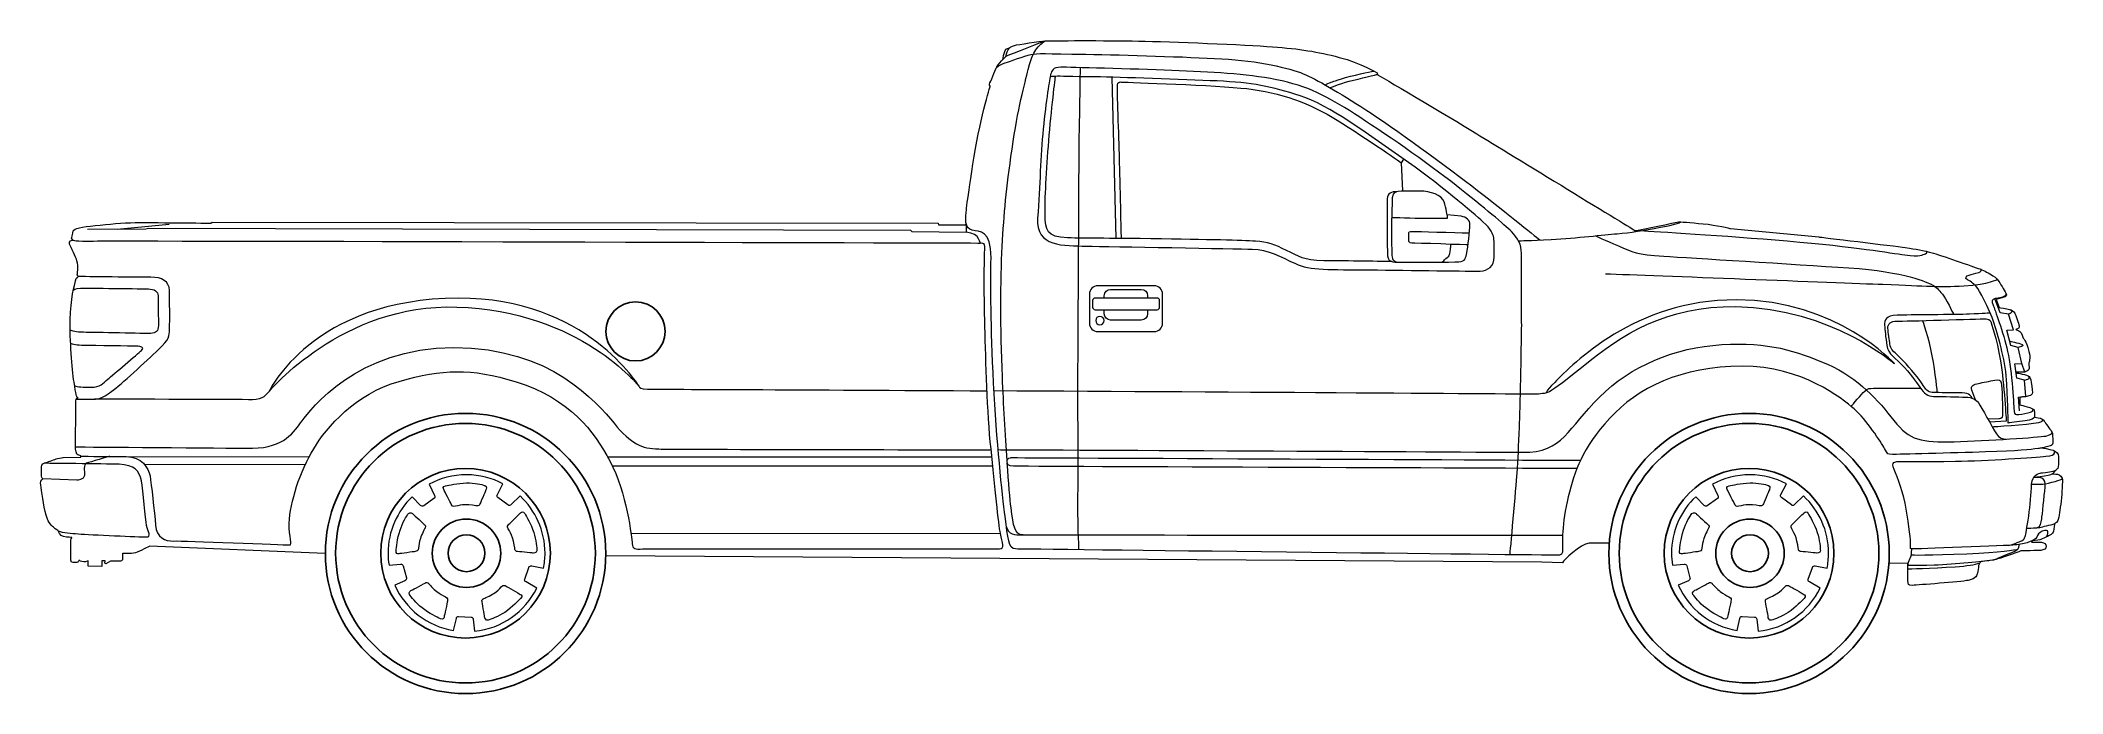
# Model space of a CAD drawing. Header units: metres. Extents: x -4984 to 914, y 0 to 1906.
import ezdxf

# ---------------------------------------------------------------- set-up
doc = ezdxf.new("R2010")
doc.units = ezdxf.units.M
doc.layers.add('ceco.net 241', color=7, linetype='Continuous')

msp = doc.modelspace()

# ---------------------------------------------------------------- linework, layer by layer
at = {"layer": 'ceco.net 241', "lineweight": 18}
for points in [[(-1845.7, 1328.5), (-1857.2, 1798.9)], [(-1009.8, 1467), (-1013.9, 1549.4), (-1007, 1560.1)], [(-4845.9, 1355), (-4676.2, 1356.2), (-4668.9, 1358.6), (-2445.8, 1352.5), (-2442.1, 1348.8), (-2282.4, 1346.2)], [(-4760, 1355.6), (-4608, 1370.3)], [(788.6, 825.4), (785.8, 865.5), (807.4, 867.2), (803.2, 914.7), (780.8, 920.5), (775.1, 962.2), (795.5, 963.5), (784.5, 1010.1), (764, 1015.9), (751.7, 1061), (771.4, 1061.4), (756.9, 1106.9), (732.8, 1111), (717, 1152.6)], [(804.3, 938.4), (795.5, 963.5)], [(-4736.3, 691.8), (-4199.5, 691.2)], [(-4680.1, 668.5), (-4210.5, 669.1)], [(-3329.3, 690.6), (-2208.5, 690.6)], [(-3315.6, 664.7), (-2205.8, 664.7)], [(-3261, 466.9), (-2183.6, 468)]]:
    msp.add_lwpolyline(points, dxfattribs=at)
at = {"layer": 'ceco.net 241'}
for centre, radius in [((-3247.9, 1056.9), 86.1), ((-3743.7, 408.9), 408.9), ((-3743.8, 409.6), 378.7), ((0, 408.9), 408.9), ((-0.1, 409.6), 378.7), ((-3743.7, 409.5), 247.4), ((0, 409.5), 247.4), ((-3740.9, 409.5), 99.9), ((2.8, 409.5), 99.9), ((-3740.9, 409.5), 53.7), ((2.8, 409.5), 53.7)]:
    msp.add_circle(centre, radius, dxfattribs=at)
at = {"layer": 'ceco.net 241', "lineweight": 18}
for points, knots in [([(855.2, 717), (851.3, 716.4), (847.2, 715.8), (843.2, 715.2), (820.5, 711.5), (785.4, 708.6), (689.8, 705.3), (594.4, 702.1), (433.1, 698), (418.4, 698), (403.6, 698), (404.2, 698), (395, 715.2), (385.8, 732.4), (341.5, 800.6), (306.5, 830.7), (271.5, 860.9), (155.9, 955.5), (-20.5, 955.5), (-196.9, 955.5), (-326.6, 891.6), (-406.5, 803.6), (-486.3, 715.8), (-508.5, 650), (-527.5, 573.8), (-546.5, 497.5), (-544.7, 433.1), (-544.1, 420.8), (-543.5, 408.5), (-546, 402.9), (-562.6, 403.5), (-579.2, 404.2), (-2117.6, 421.3), (-2139.1, 422), (-2160.5, 422.6), (-2161.8, 453.3), (-2169.8, 516.7), (-2177.8, 579.9), (-2195.6, 737.9), (-2203.6, 906.3), (-2211.6, 1074.7), (-2212.2, 1190.3), (-2211, 1272), (-2209.7, 1353.7), (-2245.4, 1347.6), (-2265.7, 1352.5), (-2286, 1357.5), (-2285.1, 1379.2), (-2284.7, 1389.4), (-2284.3, 1399.6), (-2282.9, 1421.6), (-2264, 1545.3), (-2245.2, 1669), (-2213.2, 1773.2), (-2213.2, 1773.2), (-2213.2, 1773.2), (-2216.1, 1777.2), (-2216.1, 1777.2), (-2216.1, 1777.2), (-2203.8, 1808.3), (-2196.8, 1823.1), (-2189.9, 1837.8), (-2171, 1858.4), (-2163.2, 1862), (-2155.5, 1865.8), (-2053.2, 1905), (-2053.2, 1905)], [0.818392, 0.818392, 0.818392, 0.818392, 1, 1, 1, 2, 2, 2, 3, 3, 3, 4, 4, 4, 5, 5, 5, 6, 6, 6, 7, 7, 7, 8, 8, 8, 9, 9, 9, 10, 10, 10, 11, 11, 11, 12, 12, 12, 13, 13, 13, 14, 14, 14, 15, 15, 15, 16, 16, 16, 17, 17, 17, 18, 18, 18, 19, 19, 19, 20, 20, 20, 21, 21, 21, 22, 22, 22, 22]), ([(-2164.1, 680.7), (-2169.3, 755.1), (-2174.4, 845), (-2177.8, 924.2), (-2183.9, 1069.2), (-2183.7, 1205.2), (-2178.4, 1304.8), (-2173.1, 1404.4), (-2166.6, 1469.9), (-2149.7, 1589.2), (-2133, 1708.4), (-2112.5, 1779.3), (-2102.2, 1821.9), (-2091.9, 1864.5), (-2086.2, 1870.2), (-2077.2, 1883), (-2068.2, 1895.6), (-2053.2, 1905), (-2053.2, 1905)], [1.454512, 1.454512, 1.454512, 1.454512, 2, 2, 2, 3, 3, 3, 4, 4, 4, 5, 5, 5, 6, 6, 6, 7, 7, 7, 7]), ([(-2176.9, 1850.5), (-2176.5, 1852.4), (-2172.5, 1871.5), (-2169.9, 1877), (-2167.1, 1882.9), (-2157.3, 1884.4), (-2157.3, 1884.4), (-2157.3, 1884.4), (-2151.1, 1889.7), (-2142.5, 1891.8), (-2133.9, 1894), (-2067.2, 1904.5), (-2053.1, 1905), (-2038.9, 1905.6), (-1876.1, 1906.3), (-1780.8, 1904.5), (-1685.6, 1902.6), (-1469.2, 1894), (-1389.9, 1887.8), (-1310.6, 1881.7), (-1258.4, 1873.7), (-1195.3, 1856.9), (-1132.2, 1840.1), (-1084.6, 1811.8), (-1084.6, 1811.8), (-1084.6, 1811.8), (-1083.8, 1806.5), (-1083.8, 1806.5), (-1083.8, 1806.5), (-879, 1686.5), (-794.1, 1634), (-702.8, 1577.4), (-331.6, 1351.2), (-331.6, 1351.2), (-331.6, 1351.2), (-250.4, 1367.2), (-209.6, 1376.3), (-201.5, 1378.1), (-171.9, 1374.4), (-133.4, 1371.1), (-94.9, 1367.8), (-54.5, 1357.4), (-54.5, 1357.4), (-54.5, 1357.4), (203.3, 1332.8), (203.3, 1332.8), (203.3, 1332.8), (422.2, 1306.6), (455.8, 1301.7), (489.4, 1296.8), (505, 1294.9), (537.6, 1285.3), (570.1, 1275.6), (667.1, 1241.2), (675.8, 1238.3), (684.7, 1235.5), (701.1, 1226.1), (711.3, 1219.7), (721.6, 1213.4), (722.3, 1210.9), (726.4, 1205.4), (730.6, 1199.8), (745.2, 1176.7), (749.2, 1168.7), (753.3, 1160.7), (747.8, 1158.5), (743.5, 1156.8), (739.2, 1155.2), (720.7, 1150), (720.7, 1150), (720.7, 1150), (729.1, 1126.9), (729.1, 1126.9), (729.1, 1126.9), (753.3, 1123), (759.9, 1121.4), (766.4, 1119.8), (772.2, 1115.7), (774.8, 1110.5), (777.5, 1105.4), (786.5, 1078.6), (787.9, 1073.3), (789.4, 1067.9), (785.3, 1065.2), (785.3, 1065.2), (785.3, 1065.2), (778.1, 1062.2), (778.1, 1062.2), (778.1, 1062.2), (786.1, 1058.9), (790.2, 1056.4), (794.3, 1054), (799.6, 1037.6), (799.6, 1037.6), (799.6, 1037.6), (807.4, 1032), (816.4, 998.3), (821.7, 978.6), (816.2, 965.1), (816.2, 965.1), (816.2, 965.1), (816.8, 951.4), (816.7, 948.3), (816.4, 944.1), (810.9, 941.1), (807.1, 939.9), (803.5, 938.7), (805.2, 937.8), (800.9, 937.8), (796.5, 937.8), (780, 938.1), (780, 938.1), (780, 938.1), (780.1, 935.6), (780.1, 935.6), (780.1, 935.6), (784.3, 935.2), (791.2, 933.9), (798.1, 932.7), (808.7, 929.4), (813.8, 927.4), (818.8, 925.3), (820.5, 920.2), (822, 915.3), (823.4, 910.3), (826.3, 884.1), (826.4, 878.8), (826.6, 873.5), (822.7, 870.5), (816, 868.6), (809.3, 866.8), (796.8, 865.5), (792.9, 865.3), (789, 865.1), (789.7, 861.6), (789.7, 861.6), (789.7, 861.6), (790, 842.6), (790, 842.6), (790, 842.6), (795.5, 841.3), (804.3, 839.1), (813.1, 836.8), (825.6, 831.9), (828.4, 830.5), (831.4, 829.1), (832.3, 827.2), (832.2, 822.5), (832.1, 818), (832.6, 806.7), (832.6, 806.7), (832.6, 806.7), (842.3, 805.5), (848.8, 803.7), (855.3, 802), (857.9, 799.8), (860.9, 795.4), (863.8, 791), (878.8, 770.1), (881.5, 766.4), (884.3, 762.7), (885, 761), (885.2, 756.6), (885.5, 752.1), (886, 735), (886, 731), (886, 727), (883.8, 724.4), (877.9, 722.6), (871.9, 720.9), (855, 717), (855, 717), (855, 717), (876.5, 713.6), (887.2, 710.1), (897.7, 706.6), (902.4, 699.7), (902.6, 691.6), (902.9, 683.5), (902.4, 668.8), (901.8, 663.1), (901.6, 657.4), (899, 655.5), (899, 655.5), (899, 655.5), (885.2, 641.7), (885.2, 641.7), (885.2, 641.7), (892.8, 641), (899.7, 640.3), (906.6, 639.5), (914.5, 630.2), (914.2, 624), (914, 617.9), (914, 610.8), (912, 582), (910, 553.3), (905.8, 530.8), (903.6, 514.9), (901.6, 498.9), (891.7, 496.5), (891.7, 496.5), (891.7, 496.5), (888.3, 479.4), (887.7, 474.3), (887, 469.2), (884.4, 467.6), (881, 464.5), (877.5, 461.3), (853.9, 450.7), (848.1, 448.8), (842.2, 446.9), (825.4, 445.8), (825.4, 445.8), (825.4, 445.8), (824, 441.9), (824, 441.9), (824, 441.9), (844.4, 442.4), (853.1, 441.6), (861.6, 440.9), (866.6, 435.7), (867, 429.6), (867.5, 423.4), (859.2, 418.5), (851.5, 417.8), (843.8, 417), (794.9, 417), (794.9, 417), (794.9, 417), (744.5, 398.2), (725.7, 392.9), (706.8, 387.5), (677.3, 385.5), (677.3, 385.5), (677.3, 385.5), (669.9, 379.8), (669.6, 373.6), (669.1, 367.4), (667.5, 357.6), (666.2, 351.5), (665, 345.3), (663, 335.5), (639.6, 330.5), (616.3, 325.7), (492.5, 317.1), (477.7, 315.8), (463, 314.6), (463.9, 319), (463.4, 329.7), (463, 340.5), (463.5, 379.5), (463.5, 379.5), (463.5, 379.5), (408, 380.8), (408, 380.8)], [66.050824, 66.050824, 66.050824, 66.050824, 67, 67, 67, 68, 68, 68, 69, 69, 69, 70, 70, 70, 71, 71, 71, 72, 72, 72, 73, 73, 73, 74, 74, 74, 75, 75, 75, 76, 76, 76, 77, 77, 77, 78, 78, 78, 79, 79, 79, 80, 80, 80, 81, 81, 81, 82, 82, 82, 83, 83, 83, 84, 84, 84, 85, 85, 85, 86, 86, 86, 87, 87, 87, 88, 88, 88, 89, 89, 89, 90, 90, 90, 91, 91, 91, 92, 92, 92, 93, 93, 93, 94, 94, 94, 95, 95, 95, 96, 96, 96, 97, 97, 97, 98, 98, 98, 99, 99, 99, 100, 100, 100, 101, 101, 101, 102, 102, 102, 103, 103, 103, 104, 104, 104, 105, 105, 105, 106, 106, 106, 107, 107, 107, 108, 108, 108, 109, 109, 109, 110, 110, 110, 111, 111, 111, 112, 112, 112, 113, 113, 113, 114, 114, 114, 115, 115, 115, 116, 116, 116, 117, 117, 117, 118, 118, 118, 119, 119, 119, 120, 120, 120, 121, 121, 121, 122, 122, 122, 123, 123, 123, 124, 124, 124, 125, 125, 125, 126, 126, 126, 127, 127, 127, 128, 128, 128, 129, 129, 129, 130, 130, 130, 131, 131, 131, 132, 132, 132, 133, 133, 133, 134, 134, 134, 135, 135, 135, 136, 136, 136, 137, 137, 137, 138, 138, 138, 139, 139, 139, 140, 140, 140, 141, 141, 141, 142, 142, 142, 143, 143, 143, 144, 144, 144, 145, 145, 145, 146, 146, 146, 147, 147, 147, 148, 148, 148, 149, 149, 149, 150, 150, 150, 151, 151, 151, 151]), ([(-2194.6, 1827.4), (-2187.3, 1834.1), (-2180.2, 1837), (-2169.8, 1840.6), (-2153.8, 1846), (-2114.5, 1860.8), (-2094.8, 1865.1), (-2075.1, 1869.4), (-2054.3, 1867.6), (-1934.4, 1865.8), (-1814.5, 1863.9), (-1644.3, 1858.4), (-1538, 1852.8), (-1431.7, 1847.3), (-1340.1, 1825.2), (-1300.7, 1809.2), (-1261.4, 1793.2), (-1196.3, 1753.9), (-1118.2, 1704.1), (-1040.1, 1654.3), (-875.4, 1533.8), (-791.8, 1468.7), (-708.3, 1403.5), (-610, 1323.9), (-610, 1323.9)], [0.347766, 0.347766, 0.347766, 0.347766, 1, 1, 1, 2, 2, 2, 3, 3, 3, 4, 4, 4, 5, 5, 5, 6, 6, 6, 7, 7, 7, 8, 8, 8, 8]), ([(-2168, 1858.9), (-2167.4, 1861.2), (-2164.5, 1871.6), (-2161.2, 1878.8), (-2160.1, 1881.3), (-2158.7, 1883.1), (-2157.3, 1884.4)], [0.117575, 0.117575, 0.117575, 0.117575, 1, 1, 1, 1.301898, 1.301898, 1.301898, 1.301898]), ([(-697.1, 405.8), (-697.1, 405.8), (-679.2, 604.5), (-676.2, 643.4), (-673.4, 682.3), (-672.1, 724.2), (-669.7, 777.9), (-667.3, 831.5), (-664.3, 997), (-663.2, 1077.8), (-663.2, 1077.8), (-664, 1258.1), (-664, 1284.7), (-664, 1311.3), (-673.4, 1328.1), (-693.1, 1348.2), (-712.7, 1368.3), (-771.3, 1417.1), (-854.1, 1482.6), (-936.8, 1548.2), (-1070.9, 1641.2), (-1150.7, 1692), (-1230.6, 1742.8), (-1286.8, 1773.5), (-1378.6, 1791.5), (-1470.3, 1809.6), (-1567, 1814.1), (-1683.4, 1818.6), (-1799.8, 1823.1), (-1983, 1828), (-2007.1, 1828), (-2031.3, 1828), (-2034.2, 1817), (-2037.1, 1806.7), (-2039.9, 1796.5), (-2050.6, 1728.9), (-2058.8, 1648.2), (-2066.9, 1567.4), (-2067.6, 1485.6), (-2075.1, 1387.9), (-2081.7, 1302.7), (-1998.5, 1307.3), (-1932.2, 1306), (-1865.8, 1304.8), (-1495.4, 1298.3), (-1449.1, 1297), (-1402.7, 1295.8), (-1365.9, 1275.3), (-1323.3, 1254.8), (-1280.6, 1234.3), (-1221.3, 1238), (-1106.1, 1236.7), (-990.9, 1235.5), (-806.2, 1232.6), (-784.1, 1233), (-761.9, 1233.5), (-743.5, 1247.8), (-743.5, 1274.1), (-743.5, 1300.3), (-742.3, 1318.7), (-744.7, 1330.2), (-747.1, 1341.7), (-750.5, 1354.3), (-776.2, 1377.3), (-802.1, 1400.3), (-908.6, 1491.6), (-1012.3, 1563.7), (-1115.9, 1635.9), (-1223.7, 1717), (-1308.9, 1744.5), (-1394.2, 1771.9), (-1448.6, 1783.3), (-1551.5, 1787.9), (-1654.4, 1792.4), (-1833.4, 1798.9), (-1906.3, 1799.8), (-1979.3, 1800.6), (-2010.4, 1802.2), (-2022.3, 1801.4), (-2031.3, 1800.8), (-2036.5, 1800.2), (-2038.6, 1799.9)], [0, 0, 0, 0, 1, 1, 1, 2, 2, 2, 3, 3, 3, 4, 4, 4, 5, 5, 5, 6, 6, 6, 7, 7, 7, 8, 8, 8, 9, 9, 9, 10, 10, 10, 11, 11, 11, 12, 12, 12, 13, 13, 13, 14, 14, 14, 15, 15, 15, 16, 16, 16, 17, 17, 17, 18, 18, 18, 19, 19, 19, 20, 20, 20, 21, 21, 21, 22, 22, 22, 23, 23, 23, 24, 24, 24, 25, 25, 25, 26, 26, 26, 26.758323, 26.758323, 26.758323, 26.758323]), ([(-1041.8, 1260.9), (-1085.1, 1261.5), (-1193, 1263.1), (-1240.5, 1263.4), (-1300.7, 1263.8), (-1312.6, 1275.7), (-1348.7, 1293.4), (-1384.7, 1310.9), (-1402.4, 1317.9), (-1440, 1320.4), (-1477.7, 1322.8), (-1572.8, 1324.9), (-1745.3, 1327.3), (-1917.8, 1329.7), (-1926, 1328.1), (-1987.9, 1330.2), (-2049.8, 1332.3), (-2052.6, 1353.6), (-2053.4, 1396.6), (-2054.3, 1439.6), (-2049.3, 1528.1), (-2042.4, 1613.7), (-2035.4, 1699.4), (-2023.1, 1801.4), (-2023.1, 1801.4)], [0.210467, 0.210467, 0.210467, 0.210467, 1, 1, 1, 2, 2, 2, 3, 3, 3, 4, 4, 4, 5, 5, 5, 6, 6, 6, 7, 7, 7, 8, 8, 8, 8]), ([(-1951, 1826.8), (-1951, 1826.8), (-1952.3, 1749.8), (-1953.9, 1662.9), (-1955.5, 1576), (-1955.9, 1374.9), (-1956.3, 1315.8), (-1956.7, 1256.8), (-1958, 1020), (-1958.4, 938.1), (-1958.8, 856.1), (-1957.2, 651.2), (-1958.4, 580.4), (-1959.6, 512.3), (-1955.8, 426.4), (-1955.5, 419.7)], [0, 0, 0, 0, 1, 1, 1, 2, 2, 2, 3, 3, 3, 4, 4, 4, 4.960467, 4.960467, 4.960467, 4.960467]), ([(-1830.5, 1328.5), (-1830.5, 1328.5), (-1834.6, 1497), (-1836.3, 1561.3), (-1837.9, 1625.6), (-1843.3, 1768.2), (-1842.4, 1776.4), (-1841.6, 1784.6), (-1834.2, 1785), (-1834.2, 1785), (-1834.2, 1785), (-1594.6, 1777.2), (-1482.2, 1767.4), (-1387.4, 1759.1), (-1293.3, 1728.9), (-1216.3, 1682.6), (-1139.3, 1636.3), (-1013.9, 1549.4), (-1013.9, 1549.4)], [0, 0, 0, 0, 1, 1, 1, 2, 2, 2, 3, 3, 3, 4, 4, 4, 5, 5, 5, 6, 6, 6, 6]), ([(-1232.2, 1774.1), (-1237.2, 1777.2), (-1231.1, 1780.1), (-1223.7, 1782.6), (-1216.3, 1785), (-1213.8, 1786.7), (-1176.6, 1797.7), (-1139.3, 1808.8), (-1093, 1816.5), (-1093, 1816.5)], [0, 0, 0, 0, 1, 1, 1, 2, 2, 2, 3, 3, 3, 3]), ([(-1222.2, 1768.3), (-1222.2, 1768.3), (-1196.6, 1779.3), (-1165.9, 1787.1), (-1135.2, 1794.9), (-1083.9, 1807), (-1083.9, 1807)], [0, 0, 0, 0, 1, 1, 1, 2, 2, 2, 2]), ([(-1040.5, 1389.7), (-1040.5, 1389.7), (-976.2, 1387.5), (-947, 1387.5), (-947, 1387.5), (-879.4, 1387.5), (-879.4, 1387.5), (-879.4, 1387.5), (-879.7, 1393.1), (-879.7, 1393.1), (-879.7, 1393.1), (-883.4, 1416.5), (-889.5, 1435.5), (-895.7, 1454.5), (-928.9, 1466.8), (-961.1, 1466.8), (-991.6, 1466.8), (-1022.9, 1466.2), (-1038, 1464.1), (-1053, 1461.9), (-1056.7, 1450), (-1055.8, 1433.7), (-1054.8, 1417.4), (-1056.1, 1300), (-1054.3, 1277.5), (-1052.4, 1255.1), (-1031.2, 1260), (-1009.1, 1259.1), (-987, 1258.1), (-865.8, 1259.4), (-846.2, 1260), (-826.6, 1260.7), (-826.2, 1272.9), (-823.1, 1286.5), (-820, 1300), (-814.2, 1353.5), (-814, 1367.9), (-813.7, 1382.4), (-825, 1390.6), (-839.4, 1393.1), (-839.4, 1393.1), (-880.7, 1397.4), (-880.7, 1397.4)], [0, 0, 0, 0, 1, 1, 1, 2, 2, 2, 3, 3, 3, 4, 4, 4, 5, 5, 5, 6, 6, 6, 7, 7, 7, 8, 8, 8, 9, 9, 9, 10, 10, 10, 11, 11, 11, 12, 12, 12, 13, 13, 13, 14, 14, 14, 14]), ([(-1028.5, 1259.2), (-1036.6, 1260.2), (-1039.3, 1265.3), (-1040.1, 1274.8), (-1041.1, 1285.5), (-1041.3, 1294.1), (-1042, 1331), (-1042.6, 1367.9), (-1040.5, 1430.3), (-1039.5, 1447.4), (-1038.5, 1464.7), (-1027.1, 1465.2), (-1027.1, 1465.2)], [0.124187, 0.124187, 0.124187, 0.124187, 1, 1, 1, 2, 2, 2, 3, 3, 3, 4, 4, 4, 4]), ([(-4153.2, 408.5), (-4153.2, 408.5), (-4665.2, 429.9), (-4665.2, 429.9), (-4665.2, 429.9), (-4694.1, 415.5), (-4706.7, 410.8), (-4719.3, 406.3), (-4744.2, 409.4), (-4744.2, 409.4), (-4744.2, 409.4), (-4744.8, 393.1), (-4744.5, 390.3), (-4744.2, 387.5), (-4749.7, 386.6), (-4749.7, 386.6), (-4749.7, 386.6), (-4779.2, 386.3), (-4779.2, 386.3), (-4779.2, 386.3), (-4793.1, 378.6), (-4793.1, 378.6), (-4793.1, 378.6), (-4795.9, 380.4), (-4795.9, 380.4), (-4795.9, 380.4), (-4794.9, 387.5), (-4794.9, 387.5), (-4794.9, 387.5), (-4804.1, 387.3), (-4804.1, 387.3), (-4804.1, 387.3), (-4804.8, 370.9), (-4804.8, 370.9), (-4804.8, 370.9), (-4844.4, 371.6), (-4844.4, 371.6), (-4844.4, 371.6), (-4844.4, 387.3), (-4844.4, 387.3), (-4844.4, 387.3), (-4849.3, 384.7), (-4852.4, 384.7), (-4855.5, 384.7), (-4857.9, 384.7), (-4862.5, 385.1), (-4867.1, 385.4), (-4869, 388.1), (-4869, 388.1), (-4869, 388.1), (-4871.7, 388.5), (-4871.7, 388.5), (-4871.7, 388.5), (-4873.9, 382.9), (-4877.3, 382.7), (-4880.6, 382.3), (-4883.7, 382.3), (-4889.6, 382.7), (-4895.4, 382.9), (-4894.5, 388.1), (-4894.5, 393.7), (-4894.5, 399.2), (-4895.1, 438.6), (-4895.1, 443.8), (-4895.1, 449), (-4892, 455.2), (-4892, 455.2), (-4892, 455.2), (-4904.6, 456.4), (-4916, 458.2), (-4927.4, 460), (-4932.3, 475.4), (-4932.3, 475.4), (-4932.3, 475.4), (-4938.1, 478.2), (-4945.5, 485.3), (-4952.8, 492.3), (-4962.7, 499.4), (-4969.8, 531.6), (-4976.8, 563.9), (-4982.4, 604.5), (-4983, 614.4), (-4983.6, 624.1), (-4976.2, 626.7), (-4976.2, 626.7), (-4976.2, 626.7), (-4980.2, 629.1), (-4980.2, 634.3), (-4980.2, 639.5), (-4980.2, 654.8), (-4980.5, 662.2), (-4980.9, 669.6), (-4974.7, 672.1), (-4966.7, 674.6), (-4958.7, 677.1), (-4942.1, 683.8), (-4933.8, 685.9), (-4925.5, 688.1), (-4916.9, 689), (-4916.9, 689), (-4916.9, 689), (-4865.9, 690.2), (-4865.9, 690.2), (-4865.9, 690.2), (-4865.6, 693.6), (-4865.6, 693.6), (-4865.6, 693.6), (-4871.1, 695.5), (-4874.8, 696.4), (-4878.5, 697.3), (-4881.9, 710.5), (-4881.6, 721.6), (-4881.3, 732.6), (-4880.3, 848.8), (-4880.3, 854.3), (-4880.3, 859.9), (-4873.9, 863.6), (-4873.9, 863.6), (-4873.9, 863.6), (-4877.5, 865.4), (-4877.5, 865.4), (-4877.5, 865.4), (-4879.7, 870.9), (-4885.6, 909.3), (-4891.4, 947.8), (-4898.1, 1032.6), (-4896.9, 1091.6), (-4895.7, 1150.6), (-4884, 1194.2), (-4881.3, 1205), (-4878.5, 1215.7), (-4874.2, 1214.8), (-4874.2, 1214.8), (-4874.2, 1214.8), (-4873.9, 1217.9), (-4873.9, 1217.9), (-4873.9, 1217.9), (-4876.3, 1221), (-4876.3, 1221), (-4876.3, 1221), (-4875.1, 1227.4), (-4874.5, 1236.9), (-4873.9, 1246.5), (-4874.5, 1254.2), (-4877.3, 1263.1), (-4880.1, 1272), (-4894.5, 1303.7), (-4899, 1311.9), (-4903.5, 1320.1), (-4888.7, 1323.8), (-4888.7, 1323.8), (-4888.7, 1323.8), (-4891.2, 1325.8), (-4891.2, 1325.8), (-4891.2, 1325.8), (-4892.8, 1327.5), (-4892.8, 1327.5), (-4892.8, 1327.5), (-4890, 1343.5), (-4887.9, 1350.4), (-4885.9, 1357.4), (-4863.3, 1362.3), (-4824, 1366), (-4784.7, 1369.7), (-4743.7, 1374.2), (-4707.2, 1374.6), (-4670.8, 1375), (-4486.3, 1373), (-4486.3, 1373), (-4486.3, 1373), (-4483.1, 1376.3), (-4483.1, 1376.3), (-4483.1, 1376.3), (-2364.7, 1372.6), (-2364.7, 1372.6), (-2364.7, 1372.6), (-2364.3, 1368.4), (-2364.3, 1368.4), (-2364.3, 1368.4), (-2284.3, 1368.2), (-2284.3, 1368.2), (-2284.3, 1368.2), (-2284.1, 1369.7), (-2283.8, 1372.3)], [0, 0, 0, 0, 1, 1, 1, 2, 2, 2, 3, 3, 3, 4, 4, 4, 5, 5, 5, 6, 6, 6, 7, 7, 7, 8, 8, 8, 9, 9, 9, 10, 10, 10, 11, 11, 11, 12, 12, 12, 13, 13, 13, 14, 14, 14, 15, 15, 15, 16, 16, 16, 17, 17, 17, 18, 18, 18, 19, 19, 19, 20, 20, 20, 21, 21, 21, 22, 22, 22, 23, 23, 23, 24, 24, 24, 25, 25, 25, 26, 26, 26, 27, 27, 27, 28, 28, 28, 29, 29, 29, 30, 30, 30, 31, 31, 31, 32, 32, 32, 33, 33, 33, 34, 34, 34, 35, 35, 35, 36, 36, 36, 37, 37, 37, 38, 38, 38, 39, 39, 39, 40, 40, 40, 41, 41, 41, 42, 42, 42, 43, 43, 43, 44, 44, 44, 45, 45, 45, 46, 46, 46, 47, 47, 47, 48, 48, 48, 49, 49, 49, 50, 50, 50, 51, 51, 51, 52, 52, 52, 53, 53, 53, 54, 54, 54, 55, 55, 55, 56, 56, 56, 57, 57, 57, 58, 58, 58, 59, 59, 59, 60, 60, 60, 60.232473, 60.232473, 60.232473, 60.232473]), ([(-4889, 1323.7), (-4889, 1323.7), (-4883.2, 1319.1), (-4829.1, 1320.8), (-4775, 1322.4), (-2242.3, 1315), (-2242.3, 1315), (-2242.3, 1315), (-2244.7, 1324.5), (-2251.8, 1334.3), (-2258.7, 1344.1), (-2282.5, 1346.2), (-2282.5, 1346.2), (-2282.5, 1346.2), (-2282.9, 1368.7), (-2282.9, 1368.7)], [0, 0, 0, 0, 1, 1, 1, 2, 2, 2, 3, 3, 3, 4, 4, 4, 5, 5, 5, 5]), ([(-672.5, 1321.6), (-666.9, 1321.6), (-641.5, 1322.1), (-576.8, 1325.7), (-501.7, 1329.7), (-424.3, 1338.8), (-384.5, 1342.1), (-344.8, 1345.3), (-309.5, 1351.9), (-258.3, 1360.9), (-207.1, 1369.9), (-199, 1376.7), (-199, 1376.7)], [0.135416, 0.135416, 0.135416, 0.135416, 1, 1, 1, 2, 2, 2, 3, 3, 3, 4, 4, 4, 4]), ([(-4865.7, 692.5), (-4851.3, 692.4), (-4773.5, 692.4), (-4733.4, 691.8), (-4689.1, 691.2), (-4667.6, 658.6), (-4663.9, 635.2), (-4660.2, 611.9), (-4651.1, 529.5), (-4648, 492), (-4644.9, 454.6), (-4620.9, 444.1), (-4594.5, 445.3), (-4568.1, 446.5), (-4271.8, 434.3), (-4258.3, 433.7), (-4244.8, 433.1), (-4259.9, 457), (-4258.3, 497), (-4255.8, 559.1), (-4226.3, 648.2), (-4186.4, 714.5), (-4148.8, 776.9), (-4065.3, 875.5), (-3937.5, 911.2), (-3809.6, 946.8), (-3730.6, 951.5), (-3595.7, 909.4), (-3438.4, 860.2), (-3370.2, 766.8), (-3322.2, 677.7), (-3274.3, 588.6), (-3258.3, 453.3), (-3257.7, 437.3), (-3257.1, 421.3), (-3247.8, 421.3), (-3227.6, 422), (-3207.3, 422.6), (-2202.4, 423.1), (-2186.4, 422.6), (-2170.4, 422), (-2177.2, 439.8), (-2183.3, 466.9), (-2189.4, 493.9), (-2199.3, 605.2), (-2211, 713.9), (-2222.7, 822.7), (-2225.7, 969), (-2228.8, 1071), (-2231.9, 1173), (-2230.7, 1292.3), (-2228.8, 1304), (-2227, 1315.6), (-2242.3, 1315), (-2242.3, 1315)], [0.09472, 0.09472, 0.09472, 0.09472, 1, 1, 1, 2, 2, 2, 3, 3, 3, 4, 4, 4, 5, 5, 5, 6, 6, 6, 7, 7, 7, 8, 8, 8, 9, 9, 9, 10, 10, 10, 11, 11, 11, 12, 12, 12, 13, 13, 13, 14, 14, 14, 15, 15, 15, 16, 16, 16, 17, 17, 17, 18, 18, 18, 18]), ([(-819.5, 1309.5), (-819.5, 1309.5), (-976.2, 1314.7), (-983.9, 1315), (-991.6, 1315.3), (-991.9, 1319), (-992.2, 1322.4), (-992.5, 1325.8), (-992.5, 1342.1), (-992.2, 1345.4), (-991.9, 1348.8), (-987.9, 1348.8), (-967.7, 1348.5), (-947.3, 1348.2), (-815.7, 1344.5), (-815.7, 1344.5)], [0, 0, 0, 0, 1, 1, 1, 2, 2, 2, 3, 3, 3, 4, 4, 4, 5, 5, 5, 5]), ([(-900.1, 1259.2), (-891.3, 1259.1), (-887.7, 1267.1), (-887.7, 1267.1), (-887.7, 1267.1), (-882.5, 1271.4), (-876, 1276.6), (-869.6, 1281.9), (-870.1, 1311.7), (-870.1, 1311.7)], [0, 0, 0, 0, 1, 1, 1, 2, 2, 2, 3, 3, 3, 3]), ([(-447.2, 1336.1), (-447.2, 1336.1), (-421.8, 1323.6), (-380.6, 1306.4), (-339.4, 1289.2), (-329.6, 1281.2), (-248.5, 1276.4), (-167.3, 1271.4), (126.5, 1253.6), (291.1, 1242.5), (455.9, 1231.5), (521.6, 1199.5), (533.9, 1193.3), (546.2, 1187.2), (552.4, 1179.2), (564, 1165.6), (574.8, 1153.2), (593.9, 1112.6), (596.8, 1106.3)], [0, 0, 0, 0, 1, 1, 1, 2, 2, 2, 3, 3, 3, 4, 4, 4, 5, 5, 5, 5.921313, 5.921313, 5.921313, 5.921313]), ([(-314.1, 1351.2), (-277.8, 1349.1), (-73.1, 1336.8), (111.2, 1321.2), (314.5, 1304), (410.8, 1286.3), (454.6, 1280.2), (498.5, 1274.1), (507.5, 1281.4), (514.5, 1283.9), (523, 1286.9), (516.5, 1291.2), (516.5, 1291.2)], [0.092593, 0.092593, 0.092593, 0.092593, 1, 1, 1, 2, 2, 2, 3, 3, 3, 4, 4, 4, 4]), ([(-4887.7, 1177.3), (-4887.7, 1177.3), (-4882, 1183.5), (-4866.7, 1183.5), (-4851.6, 1183.5), (-4682.8, 1181.9), (-4663.5, 1180.6), (-4644.3, 1179.4), (-4640.2, 1169.6), (-4640.6, 1156.5), (-4641, 1143.3), (-4639.4, 1090.9), (-4639.4, 1074.5), (-4639.4, 1058.1), (-4646.8, 1051.5), (-4661.5, 1051.1), (-4676.2, 1050.7), (-4825, 1054), (-4857.8, 1054.4), (-4879.2, 1054.7), (-4891.2, 1057.9), (-4896.9, 1060.2)], [0, 0, 0, 0, 1, 1, 1, 2, 2, 2, 3, 3, 3, 4, 4, 4, 5, 5, 5, 6, 6, 6, 6.654435, 6.654435, 6.654435, 6.654435]), ([(-4878.3, 859.6), (-4863.3, 859.7), (-4841.7, 859.7), (-4829.9, 859.4), (-4810.6, 859), (-4798.8, 863.9), (-4763.5, 891.8), (-4728.3, 919.6), (-4651.7, 991.7), (-4628.3, 1015.1), (-4604.9, 1038.5), (-4607.8, 1051.5), (-4607, 1068), (-4606.2, 1084.3), (-4606.6, 1149.5), (-4607.4, 1176.6), (-4608.2, 1203.6), (-4629.1, 1215.4), (-4661.9, 1215.1), (-4693.2, 1214.6), (-4859.6, 1216.9), (-4874, 1217.1)], [0.389529, 0.389529, 0.389529, 0.389529, 1, 1, 1, 2, 2, 2, 3, 3, 3, 4, 4, 4, 5, 5, 5, 6, 6, 6, 6.956605, 6.956605, 6.956605, 6.956605]), ([(-1710.7, 1165.6), (-1710.7, 1165.6), (-1710.7, 1080.9), (-1710.7, 1080.9), (-1710.7, 1067.3), (-1721.7, 1056.3), (-1735.3, 1056.3), (-1735.3, 1056.3), (-1899.4, 1056.3), (-1899.4, 1056.3), (-1912.9, 1056.3), (-1924, 1067.3), (-1924, 1080.9), (-1924, 1080.9), (-1924, 1165.6), (-1924, 1165.6), (-1924, 1179.3), (-1912.9, 1190.3), (-1899.4, 1190.3), (-1899.4, 1190.3), (-1735.3, 1190.3), (-1735.3, 1190.3), (-1721.7, 1190.3), (-1710.7, 1179.3), (-1710.7, 1165.6)], [0, 0, 0, 0, 1, 1, 1, 2, 2, 2, 3, 3, 3, 4, 4, 4, 5, 5, 5, 6, 6, 6, 7, 7, 7, 8, 8, 8, 8]), ([(-1880.5, 1154.4), (-1880.5, 1154.4), (-1880.5, 1161.3), (-1880.5, 1161.3), (-1880.5, 1171.6), (-1872.3, 1179.8), (-1862, 1179.8), (-1862, 1179.8), (-1772.8, 1179.8), (-1772.8, 1179.8), (-1762.6, 1179.8), (-1754.3, 1171.6), (-1754.3, 1161.3), (-1754.3, 1161.3), (-1754.3, 1156.3), (-1754.3, 1154.4)], [0, 0, 0, 0, 1, 1, 1, 2, 2, 2, 3, 3, 3, 4, 4, 4, 4.814523, 4.814523, 4.814523, 4.814523]), ([(-418.2, 1225.3), (-276.7, 1220.4), (255.5, 1199.5), (390.7, 1194.5), (525.9, 1189.6), (549.3, 1185.6), (626.3, 1190), (703.4, 1194.5), (723.8, 1209.1), (723.8, 1209.1)], [0, 0, 0, 0, 1, 1, 1, 2, 2, 2, 3, 3, 3, 3]), ([(832.6, 806.7), (830, 802.8), (825, 798.3), (805.3, 795.9), (785.8, 793.4), (755.8, 789.7), (755.8, 789.7), (755.8, 789.7), (754.9, 838.5), (752.1, 903.3), (749.2, 968), (729.2, 1032.7), (714.8, 1079.8), (700.5, 1126.9), (669.4, 1179.4), (663.6, 1186.8), (657.9, 1194.1), (647.3, 1202.8), (637.3, 1207.7), (627.5, 1212.6), (633.7, 1219.1), (642.3, 1221.2), (650.8, 1223.2), (656.6, 1225.7), (669.8, 1229), (677.8, 1231), (677.5, 1235.3), (676.1, 1238.2)], [0, 0, 0, 0, 1, 1, 1, 2, 2, 2, 3, 3, 3, 4, 4, 4, 5, 5, 5, 6, 6, 6, 7, 7, 7, 8, 8, 8, 8.614124, 8.614124, 8.614124, 8.614124]), ([(-3769.1, 1128.2), (-4102.3, 1139.5), (-4317.3, 881.1), (-4317.3, 881.1), (-4317.3, 881.1), (-4190.7, 1152.6), (-3764.1, 1154), (-3391.5, 1155.2), (-3236.8, 895.8), (-3236.8, 895.8), (-3236.8, 895.8), (-3407.7, 1115.9), (-3769.1, 1128.2)], [0, 0, 0, 0, 1, 1, 1, 2, 2, 2, 3, 3, 3, 4, 4, 4, 4]), ([(-1719.1, 1147), (-1719.1, 1147), (-1719.1, 1127.8), (-1719.1, 1127.8), (-1719.1, 1123.7), (-1722.4, 1120.4), (-1726.5, 1120.4), (-1726.5, 1120.4), (-1907.2, 1120.4), (-1907.2, 1120.4), (-1911.2, 1120.4), (-1914.5, 1123.7), (-1914.5, 1127.8), (-1914.5, 1127.8), (-1914.5, 1147), (-1914.5, 1147), (-1914.5, 1151.1), (-1911.2, 1154.4), (-1907.2, 1154.4), (-1907.2, 1154.4), (-1726.5, 1154.4), (-1726.5, 1154.4), (-1722.4, 1154.4), (-1719.1, 1151.1), (-1719.1, 1147)], [0, 0, 0, 0, 1, 1, 1, 2, 2, 2, 3, 3, 3, 4, 4, 4, 5, 5, 5, 6, 6, 6, 7, 7, 7, 8, 8, 8, 8]), ([(-38.3, 1129.4), (-243.5, 1133.1), (-373.9, 1044.6), (-479, 959.8), (-584.1, 874.9), (-619.8, 854.7), (-566.9, 908.1), (-514, 961.6), (-333.3, 1149.7), (-37.7, 1149.1), (258, 1148.5), (423.9, 962.9), (423.9, 962.9), (423.9, 962.9), (242, 1124.5), (-38.3, 1129.4)], [0, 0, 0, 0, 1, 1, 1, 2, 2, 2, 3, 3, 3, 4, 4, 4, 5, 5, 5, 5]), ([(750.4, 1165.6), (746.2, 1156.4), (728.2, 1154.6), (718.1, 1152.8), (706.6, 1150.7), (707.4, 1145.8), (712, 1133.9), (716.4, 1122.1), (741.1, 1055.2), (754.2, 998.3), (767.3, 941.3), (772.2, 831.9), (773.4, 823.3), (774.6, 814.7), (776.2, 813.5), (786.9, 814.7), (797.5, 816), (810.8, 818.4), (821.4, 821.3), (832.1, 824.2), (827.5, 829.9), (827.5, 829.9)], [0.119964, 0.119964, 0.119964, 0.119964, 1, 1, 1, 2, 2, 2, 3, 3, 3, 4, 4, 4, 5, 5, 5, 6, 6, 6, 7, 7, 7, 7]), ([(-1880.9, 1088.5), (-1880.9, 1081.6), (-1886.5, 1076.2), (-1893.2, 1076.2), (-1900, 1076.2), (-1905.5, 1081.6), (-1905.5, 1088.5), (-1905.5, 1095.2), (-1900, 1100.8), (-1893.2, 1100.8), (-1886.5, 1100.8), (-1880.9, 1095.2), (-1880.9, 1088.5)], [0, 0, 0, 0, 1, 1, 1, 2, 2, 2, 3, 3, 3, 4, 4, 4, 4]), ([(-1754.3, 1120.4), (-1754.3, 1118.5), (-1754.3, 1108.5), (-1754.3, 1108.5), (-1754.3, 1098.3), (-1762.6, 1090.1), (-1772.8, 1090.1), (-1772.8, 1090.1), (-1862, 1090.1), (-1862, 1090.1), (-1872.3, 1090.1), (-1880.5, 1098.3), (-1880.5, 1108.5), (-1880.5, 1108.5), (-1880.5, 1118.5), (-1880.5, 1120.4)], [0.095857, 0.095857, 0.095857, 0.095857, 1, 1, 1, 2, 2, 2, 3, 3, 3, 4, 4, 4, 4.904143, 4.904143, 4.904143, 4.904143]), ([(703.7, 1110.5), (703.7, 1110.5), (682.9, 1108.9), (642.8, 1107.3), (602.5, 1105.7), (464.9, 1105.2), (431.7, 1104.4), (398.5, 1103.6), (394.3, 1089.2), (395.2, 1075.3), (396.1, 1061.4), (398.5, 1040.9), (401.8, 1015.9), (405.1, 990.9), (427.6, 979.4), (453, 952), (478.5, 924.5), (490.7, 904), (503, 887.7), (515.3, 871.3), (525.9, 867.2), (544.8, 867.2), (563.7, 867.2), (611.2, 865.5), (631.3, 865.1), (651.3, 864.7), (661.1, 859.4), (669.4, 848.3), (677.6, 837.2), (709.5, 777), (721.8, 757.7), (729.3, 745.9), (740.9, 742.9), (748.7, 742.4)], [0, 0, 0, 0, 1, 1, 1, 2, 2, 2, 3, 3, 3, 4, 4, 4, 5, 5, 5, 6, 6, 6, 7, 7, 7, 8, 8, 8, 9, 9, 9, 10, 10, 10, 10.616717, 10.616717, 10.616717, 10.616717]), ([(650.6, 862.3), (649.4, 865.1), (642.6, 877.8), (621.8, 877.8), (603.8, 877.8), (564, 878.3), (546.1, 878.3), (528, 878.3), (520.2, 881.5), (513.6, 891.4), (507.1, 901.2), (498.5, 914.3), (475.2, 942.5), (451.7, 970.9), (430.9, 989.3), (421.9, 997.9), (412.9, 1006.5), (411.7, 1013.1), (410.8, 1021.2), (410, 1029.4), (405.9, 1053.6), (405.1, 1066.3), (404.2, 1079), (413.3, 1088), (432.1, 1087.2), (451, 1086.4), (668.9, 1093.7), (691.4, 1093.7), (704.2, 1093.7), (705.8, 1083.9), (705.8, 1083.9), (705.8, 1083.9), (722.1, 1037.6), (733.3, 971.3), (744.3, 904.9), (750.1, 794.7), (750.1, 794.7), (750.1, 794.7), (702.1, 791.8), (702.1, 791.8)], [0.109903, 0.109903, 0.109903, 0.109903, 1, 1, 1, 2, 2, 2, 3, 3, 3, 4, 4, 4, 5, 5, 5, 6, 6, 6, 7, 7, 7, 8, 8, 8, 9, 9, 9, 10, 10, 10, 11, 11, 11, 12, 12, 12, 13, 13, 13, 13]), ([(549.3, 878.3), (549.3, 878.3), (543.8, 935.8), (534.6, 986.2), (525.3, 1036.6), (506.3, 1088.8), (506.3, 1088.8)], [0, 0, 0, 0, 1, 1, 1, 2, 2, 2, 2]), ([(-4883.9, 898.7), (-4876.9, 894.1), (-4858.7, 894.5), (-4836.4, 894.2), (-4809, 893.8), (-4801.6, 906.1), (-4786.9, 917.9), (-4772.1, 929.9), (-4699.6, 992.6), (-4689.3, 1001.1), (-4679.1, 1009.8), (-4689.8, 1013.9), (-4703.7, 1013.9), (-4717.6, 1013.9), (-4826.6, 1015.9), (-4856.5, 1015.9), (-4877.5, 1015.9), (-4890, 1019.5), (-4895.6, 1021.7)], [0.188318, 0.188318, 0.188318, 0.188318, 1, 1, 1, 2, 2, 2, 3, 3, 3, 4, 4, 4, 5, 5, 5, 5.700284, 5.700284, 5.700284, 5.700284]), ([(-4881.6, 720.1), (-4847.5, 719.8), (-4454.6, 716.4), (-4365.2, 716.4), (-4271.8, 716.4), (-4243.5, 765.6), (-4220.2, 796.3), (-4196.8, 827), (-4061.6, 1010.1), (-3777.6, 1010.1), (-3493.7, 1010.1), (-3362.2, 850.4), (-3310.6, 788.9), (-3258.9, 727.5), (-3230.6, 715.2), (-3180.2, 713.9), (-3131.1, 712.7), (-2253.3, 711.5), (-2210.7, 711.5)], [0.043623, 0.043623, 0.043623, 0.043623, 1, 1, 1, 2, 2, 2, 3, 3, 3, 4, 4, 4, 5, 5, 5, 5.975729, 5.975729, 5.975729, 5.975729]), ([(-2190.3, 711.9), (-2152.4, 711.7), (-777.1, 705.3), (-660.3, 704.1), (-541.9, 702.9), (-528.4, 774.6), (-436.6, 865.5), (-344.8, 956.5), (-216.9, 1010.1), (-79.6, 1018.4), (57.6, 1026.6), (137.1, 1000.7), (228.9, 961), (320.7, 921.2), (376.8, 854.9), (422.7, 796.7), (468.6, 738.5), (501.7, 732.8), (598.5, 735.2), (695.2, 737.7), (845.6, 748.4), (865.2, 751.6), (884.9, 754.9), (883.7, 762.7), (883.7, 762.7)], [0.013797, 0.013797, 0.013797, 0.013797, 1, 1, 1, 2, 2, 2, 3, 3, 3, 4, 4, 4, 5, 5, 5, 6, 6, 6, 7, 7, 7, 8, 8, 8, 8]), ([(760.6, 1028.4), (760.6, 1028.4), (786, 1023.3), (796.8, 1019.2), (807.4, 1015.1), (784.9, 1009.8), (784.9, 1009.8)], [0, 0, 0, 0, 1, 1, 1, 2, 2, 2, 2]), ([(-3236.8, 895.8), (-3236.8, 895.8), (-3234.1, 887.3), (-3212.9, 888.2), (-3202, 888.8), (-2747.9, 886.4), (-2223.2, 883.6)], [0, 0, 0, 0, 1, 1, 1, 2, 2, 2, 2]), ([(297.8, 838.1), (301.7, 842.8), (328.2, 875), (337.3, 882.9), (347.1, 891.6), (350.1, 890.9), (363.1, 890.9), (374.8, 890.9), (480.6, 891.5), (500.1, 891.6)], [0.074295, 0.074295, 0.074295, 0.074295, 1, 1, 1, 2, 2, 2, 2.907093, 2.907093, 2.907093, 2.907093]), ([(660.9, 857.1), (659.1, 862), (653.6, 876.3), (649.6, 886), (644.8, 897.9), (655.8, 902.8), (669, 905.3), (682, 907.8), (702.6, 912.2), (716.9, 914.7), (731.3, 917.2), (731.9, 915.9), (735.4, 907.3), (738.6, 898.7), (739, 824.2), (739.4, 812.3), (739.8, 800.4), (728.8, 802), (728.8, 802), (728.8, 802), (696.8, 801.2), (696.8, 801.2)], [0.184539, 0.184539, 0.184539, 0.184539, 1, 1, 1, 2, 2, 2, 3, 3, 3, 4, 4, 4, 5, 5, 5, 6, 6, 6, 7, 7, 7, 7]), ([(803.3, 914.6), (805.1, 915.2), (808.2, 916.1), (812.8, 917.2), (821.4, 919.2), (815.7, 926.4), (815.7, 926.4)], [0.46769, 0.46769, 0.46769, 0.46769, 1, 1, 1, 2, 2, 2, 2]), ([(-4317.3, 881.1), (-4326.3, 873.8), (-4332.2, 856.8), (-4365.5, 857.5), (-4400.4, 858.3), (-4826, 859.4), (-4826, 859.4)], [0, 0, 0, 0, 1, 1, 1, 2, 2, 2, 2]), ([(-2203.8, 884.4), (-1485.1, 880.5), (-627.4, 874.7), (-627.4, 874.7), (-610, 873.8), (-589.7, 878.6), (-589.7, 878.6)], [0, 0, 0, 0, 1, 1, 1, 2, 2, 2, 2]), ([(709.3, 779), (709.3, 779), (811, 784.4), (845.2, 791.4), (866.4, 795.7), (850.3, 803.3), (850.3, 803.3)], [0, 0, 0, 0, 1, 1, 1, 2, 2, 2, 2]), ([(867.5, 457.2), (871.3, 460.4), (871.3, 466.1), (871.8, 471.9), (872.2, 477.6), (866.1, 477.1), (855.4, 473.8), (844.7, 470.5), (842.3, 461.9), (839.8, 456.3), (837.3, 450.5), (825.8, 446.4), (815.2, 441.9), (804.6, 437.3), (791.1, 436.1), (775.1, 433.7), (759, 431.3), (480, 421.8), (474.3, 422.2), (468.6, 422.6), (471, 428.8), (471, 441.9), (471, 455), (463.2, 510.7), (455.1, 555.7), (446.9, 600.8), (426, 645.1), (420.2, 661.9), (414.5, 678.7), (434.6, 677.1), (434.6, 677.1), (434.6, 677.1), (509.2, 676.2), (601.8, 677.9), (694.3, 679.5), (833.7, 689.7), (866.1, 692.6), (900.2, 694.8), (889.9, 709.1), (889.9, 709.1)], [0, 0, 0, 0, 1, 1, 1, 2, 2, 2, 3, 3, 3, 4, 4, 4, 5, 5, 5, 6, 6, 6, 7, 7, 7, 8, 8, 8, 9, 9, 9, 10, 10, 10, 11, 11, 11, 12, 12, 12, 13, 13, 13, 13]), ([(-4781.6, 692.2), (-4781.6, 692.2), (-4839.7, 675.8), (-4849.5, 672.1), (-4859.4, 668.4), (-4854.5, 650.6), (-4855.1, 636.5), (-4855.7, 622.3), (-4877.2, 622.9), (-4877.2, 622.9), (-4877.2, 622.9), (-4976.2, 626.7), (-4976.2, 626.7)], [0, 0, 0, 0, 1, 1, 1, 2, 2, 2, 3, 3, 3, 4, 4, 4, 4]), ([(-4932.3, 475.4), (-4917.9, 469), (-4893.8, 467.7), (-4872.9, 466.2), (-4837.9, 463.8), (-4692.2, 457), (-4675.7, 457), (-4659, 457), (-4669.5, 472.4), (-4673.8, 490.8), (-4678.1, 509.2), (-4684.2, 592.2), (-4689.1, 621.2), (-4694.1, 650), (-4710.1, 667.8), (-4754.3, 669.1), (-4798.5, 670.3), (-4973.1, 672.1), (-4973.1, 672.1)], [0.404507, 0.404507, 0.404507, 0.404507, 1, 1, 1, 2, 2, 2, 3, 3, 3, 4, 4, 4, 5, 5, 5, 6, 6, 6, 6]), ([(-502, 656.8), (-524.3, 656.8), (-2130, 662.9), (-2145.8, 663.6), (-2161.8, 664.1), (-2163.1, 668.4), (-2164.3, 677.7), (-2165.5, 686.9), (-2152, 688.7), (-2152, 688.7), (-2152, 688.7), (-535, 681), (-491.6, 680.8)], [0.006938, 0.006938, 0.006938, 0.006938, 1, 1, 1, 2, 2, 2, 3, 3, 3, 3.986568, 3.986568, 3.986568, 3.986568]), ([(-2117.2, 463.2), (-2142.8, 463.8), (-2145.8, 487.2), (-2152.6, 542.5), (-2155.6, 566.7), (-2159.6, 614.9), (-2163.7, 673.7)], [0, 0, 0, 0, 1, 1, 1, 1.437169, 1.437169, 1.437169, 1.437169]), ([(756.2, 432.4), (764.8, 432.9), (788.6, 443.1), (795.5, 445.9), (802.5, 448.8), (803, 453.3), (805.1, 458.3), (807, 463.2), (810.8, 484.4), (815.7, 517.7), (820.5, 550.8), (821.8, 582.5), (824.3, 611.1), (826.7, 639.7), (844.3, 641.8), (852.5, 643.9), (852.5, 643.9), (873.4, 646.3), (887.4, 649.1), (891.2, 649.9), (894.1, 651.3), (896.5, 653)], [0, 0, 0, 0, 1, 1, 1, 2, 2, 2, 3, 3, 3, 4, 4, 4, 5, 5, 5, 6, 6, 6, 6.269963, 6.269963, 6.269963, 6.269963]), ([(-3920.6, 329.5), (-3917.1, 330.5), (-3915.1, 334.3), (-3916.1, 337.7), (-3916.1, 337.7), (-3925.3, 372.9), (-3925.3, 372.9), (-3926.3, 376.3), (-3929.9, 378.3), (-3933.4, 377.3), (-3933.4, 377.3), (-3966.9, 374.6), (-3966.9, 374.6), (-3968.7, 386), (-3969.8, 397.6), (-3969.8, 409.5), (-3969.8, 474.4), (-3942.7, 532.9), (-3899.3, 574.6), (-3899.3, 574.6), (-3874.9, 549.4), (-3874.9, 549.4), (-3872.8, 546.6), (-3868.7, 545.9), (-3865.8, 548), (-3865.8, 548), (-3836, 568.9), (-3836, 568.9), (-3833.1, 571), (-3832.4, 575.2), (-3834.5, 578), (-3834.5, 578), (-3849.9, 611), (-3849.9, 611), (-3817.4, 628.5), (-3780.3, 638.5), (-3740.9, 638.5), (-3702.5, 638.5), (-3666.5, 629), (-3634.8, 612.3), (-3634.8, 612.3), (-3650.8, 581.2), (-3650.8, 581.2), (-3653, 578.2), (-3652.3, 574.1), (-3649.3, 572), (-3649.3, 572), (-3620, 550.4), (-3620, 550.4), (-3617.1, 548.3), (-3613, 549.1), (-3610.9, 552), (-3610.9, 552), (-3584.8, 576.7), (-3584.8, 576.7), (-3540, 535), (-3511.8, 475.7), (-3511.8, 409.5), (-3511.8, 394.6), (-3513.4, 380.1), (-3516.1, 366), (-3516.1, 366), (-3550.6, 372.4), (-3550.6, 372.4), (-3554.1, 373.6), (-3557.8, 371.8), (-3558.9, 368.3), (-3558.9, 368.3), (-3571.2, 334.2), (-3571.2, 334.2), (-3572.5, 330.8), (-3570.6, 327.1), (-3567.2, 325.8), (-3567.2, 325.8), (-3535.8, 307.9), (-3535.8, 307.9), (-3570, 239.1), (-3637.5, 189.9), (-3717.4, 181.7), (-3717.4, 181.7), (-3721.2, 216.7), (-3721.2, 216.7), (-3721.1, 220.4), (-3723.9, 223.3), (-3727.6, 223.5), (-3727.6, 223.5), (-3763.8, 225.4), (-3763.8, 225.4), (-3767.4, 225.4), (-3770.5, 222.7), (-3770.5, 219), (-3770.5, 219), (-3778.7, 183.9), (-3778.7, 183.9), (-3855.5, 196.7), (-3919.3, 247.6), (-3950, 316.5), (-3950, 316.5), (-3920.6, 329.5), (-3920.6, 329.5)], [0, 0, 0, 0, 1, 1, 1, 2, 2, 2, 3, 3, 3, 4, 4, 4, 5, 5, 5, 6, 6, 6, 7, 7, 7, 8, 8, 8, 9, 9, 9, 10, 10, 10, 11, 11, 11, 12, 12, 12, 13, 13, 13, 14, 14, 14, 15, 15, 15, 16, 16, 16, 17, 17, 17, 18, 18, 18, 19, 19, 19, 20, 20, 20, 21, 21, 21, 22, 22, 22, 23, 23, 23, 24, 24, 24, 25, 25, 25, 26, 26, 26, 27, 27, 27, 28, 28, 28, 29, 29, 29, 30, 30, 30, 31, 31, 31, 32, 32, 32, 33, 33, 33, 33]), ([(-3710.5, 547.8), (-3710.5, 547.8), (-3705.2, 546.7), (-3703, 550.6), (-3700.9, 554.5), (-3686.6, 589.9), (-3684.1, 594.6), (-3684.1, 594.6), (-3679.5, 605.2), (-3687.4, 607.7), (-3695.2, 610.2), (-3718, 615.3), (-3740.9, 614.9), (-3768, 614.4), (-3792.2, 608.1), (-3801.8, 606), (-3810.7, 604), (-3809, 599.2), (-3807.2, 595.2), (-3805.4, 591.3), (-3787.6, 556.7), (-3785.4, 552.8), (-3783.3, 548.8), (-3781.2, 544.6), (-3773, 546.7), (-3764.8, 548.8), (-3755.5, 550.6), (-3744.1, 551), (-3732.7, 551.4), (-3710.5, 547.8), (-3710.5, 547.8)], [0, 0, 0, 0, 1, 1, 1, 2, 2, 2, 3, 3, 3, 4, 4, 4, 5, 5, 5, 6, 6, 6, 7, 7, 7, 8, 8, 8, 9, 9, 9, 10, 10, 10, 10]), ([(-176.9, 329.5), (-173.4, 330.5), (-171.4, 334.3), (-172.4, 337.7), (-172.4, 337.7), (-181.6, 372.9), (-181.6, 372.9), (-182.6, 376.3), (-186.2, 378.3), (-189.6, 377.3), (-189.6, 377.3), (-223.2, 374.6), (-223.2, 374.6), (-225, 386), (-226.2, 397.6), (-226.2, 409.5), (-226.2, 474.4), (-199.1, 532.9), (-155.6, 574.6), (-155.6, 574.6), (-131.2, 549.4), (-131.2, 549.4), (-129.1, 546.6), (-124.9, 545.9), (-122.1, 548), (-122.1, 548), (-92.2, 568.9), (-92.2, 568.9), (-89.3, 571), (-88.7, 575.2), (-90.8, 578), (-90.8, 578), (-106.2, 611), (-106.2, 611), (-73.7, 628.5), (-36.6, 638.5), (2.9, 638.5), (41.2, 638.5), (77.2, 629), (109, 612.3), (109, 612.3), (92.9, 581.2), (92.9, 581.2), (90.7, 578.2), (91.5, 574.1), (94.4, 572), (94.4, 572), (123.6, 550.4), (123.6, 550.4), (126.6, 548.3), (130.6, 549.1), (132.7, 552), (132.7, 552), (158.9, 576.7), (158.9, 576.7), (203.7, 535), (231.9, 475.7), (231.9, 409.5), (231.9, 394.6), (230.3, 380.1), (227.6, 366), (227.6, 366), (193.1, 372.4), (193.1, 372.4), (189.7, 373.6), (185.9, 371.8), (184.8, 368.3), (184.8, 368.3), (172.4, 334.2), (172.4, 334.2), (171.2, 330.8), (173.1, 327.1), (176.6, 325.8), (176.6, 325.8), (207.8, 307.9), (207.8, 307.9), (173.7, 239.1), (106.2, 189.9), (26.3, 181.7), (26.3, 181.7), (22.5, 216.7), (22.5, 216.7), (22.6, 220.4), (19.9, 223.3), (16.2, 223.5), (16.2, 223.5), (-20.2, 225.4), (-20.2, 225.4), (-23.8, 225.4), (-26.8, 222.7), (-26.9, 219), (-26.9, 219), (-35, 183.9), (-35, 183.9), (-111.8, 196.7), (-175.6, 247.6), (-206.3, 316.5), (-206.3, 316.5), (-176.9, 329.5), (-176.9, 329.5)], [0, 0, 0, 0, 1, 1, 1, 2, 2, 2, 3, 3, 3, 4, 4, 4, 5, 5, 5, 6, 6, 6, 7, 7, 7, 8, 8, 8, 9, 9, 9, 10, 10, 10, 11, 11, 11, 12, 12, 12, 13, 13, 13, 14, 14, 14, 15, 15, 15, 16, 16, 16, 17, 17, 17, 18, 18, 18, 19, 19, 19, 20, 20, 20, 21, 21, 21, 22, 22, 22, 23, 23, 23, 24, 24, 24, 25, 25, 25, 26, 26, 26, 27, 27, 27, 28, 28, 28, 29, 29, 29, 30, 30, 30, 31, 31, 31, 32, 32, 32, 33, 33, 33, 33]), ([(33.2, 547.8), (33.2, 547.8), (38.5, 546.7), (40.7, 550.6), (42.9, 554.5), (57.1, 589.9), (59.5, 594.6), (59.5, 594.6), (64.2, 605.2), (56.4, 607.7), (48.5, 610.2), (25.7, 615.3), (2.9, 614.9), (-24.3, 614.4), (-48.5, 608.1), (-58.2, 606), (-67, 604), (-65.3, 599.2), (-63.4, 595.2), (-61.7, 591.3), (-43.8, 556.7), (-41.7, 552.8), (-39.6, 548.8), (-37.4, 544.6), (-29.3, 546.7), (-21, 548.8), (-11.8, 550.6), (-0.4, 551), (11, 551.4), (33.2, 547.8), (33.2, 547.8)], [0, 0, 0, 0, 1, 1, 1, 2, 2, 2, 3, 3, 3, 4, 4, 4, 5, 5, 5, 6, 6, 6, 7, 7, 7, 8, 8, 8, 9, 9, 9, 10, 10, 10, 10]), ([(810.3, 483.2), (814.2, 483.1), (826.9, 483), (838.1, 483.6), (851.6, 484.4), (852.1, 499.3), (853.7, 509.9), (855.3, 520.2), (860.8, 574.6), (863.5, 602.9), (866.5, 631.2), (848.4, 630.4), (848.4, 630.4), (848.4, 630.4), (830.2, 630.9), (830.2, 630.9), (830.2, 630.9), (844.3, 632.8), (861.5, 635.2), (878.7, 637.7), (885.6, 641.7), (885.6, 641.7)], [0.168768, 0.168768, 0.168768, 0.168768, 1, 1, 1, 2, 2, 2, 3, 3, 3, 4, 4, 4, 5, 5, 5, 6, 6, 6, 7, 7, 7, 7]), ([(824.3, 611.1), (826.6, 610.9), (838.6, 610.4), (856.6, 611.5), (876.7, 612.7), (913.2, 626.2), (913.2, 626.2)], [0.103611, 0.103611, 0.103611, 0.103611, 1, 1, 1, 2, 2, 2, 2]), ([(-3861.4, 483.7), (-3861.4, 483.7), (-3858.7, 488.4), (-3861.7, 491.7), (-3864.6, 495), (-3893.3, 520.1), (-3896.9, 524), (-3896.9, 524), (-3905.5, 531.9), (-3910.4, 525.3), (-3915.3, 518.7), (-3927.6, 498.9), (-3934.8, 477.1), (-3943.3, 451.3), (-3945.3, 426.3), (-3946.4, 416.5), (-3947.4, 407.5), (-3942.4, 407.6), (-3938.1, 408.1), (-3933.8, 408.5), (-3895.3, 413.9), (-3890.9, 414.6), (-3886.4, 415.3), (-3881.7, 415.9), (-3881, 424.3), (-3880.3, 432.8), (-3878.9, 442.2), (-3875.5, 453.1), (-3872.1, 463.9), (-3861.4, 483.7), (-3861.4, 483.7)], [0, 0, 0, 0, 1, 1, 1, 2, 2, 2, 3, 3, 3, 4, 4, 4, 5, 5, 5, 6, 6, 6, 7, 7, 7, 8, 8, 8, 9, 9, 9, 10, 10, 10, 10]), ([(-3599.8, 421.3), (-3599.8, 421.3), (-3599.2, 415.9), (-3594.8, 415), (-3590.5, 414.2), (-3552.5, 410.9), (-3547.3, 410), (-3547.3, 410), (-3535.7, 408.7), (-3535.7, 416.9), (-3535.6, 425.1), (-3537.6, 448.4), (-3544.6, 470.1), (-3553.1, 496), (-3566.3, 517.2), (-3571.2, 525.9), (-3575.7, 533.7), (-3579.8, 530.5), (-3583, 527.7), (-3586.2, 524.8), (-3614, 497.6), (-3617.1, 494.4), (-3620.2, 491.2), (-3623.7, 487.8), (-3619.2, 480.7), (-3614.8, 473.4), (-3610.3, 465.1), (-3606.6, 454.4), (-3602.9, 443.5), (-3599.8, 421.3), (-3599.8, 421.3)], [0, 0, 0, 0, 1, 1, 1, 2, 2, 2, 3, 3, 3, 4, 4, 4, 5, 5, 5, 6, 6, 6, 7, 7, 7, 8, 8, 8, 9, 9, 9, 10, 10, 10, 10]), ([(-117.7, 483.7), (-117.7, 483.7), (-115, 488.4), (-118, 491.7), (-120.9, 495), (-149.7, 520.1), (-153.2, 524), (-153.2, 524), (-161.7, 531.9), (-166.7, 525.3), (-171.7, 518.7), (-183.9, 498.9), (-191.1, 477.1), (-199.6, 451.3), (-201.6, 426.3), (-202.7, 416.5), (-203.8, 407.5), (-198.7, 407.6), (-194.3, 408.1), (-190.1, 408.5), (-151.5, 413.9), (-147.2, 414.6), (-142.7, 415.3), (-138, 415.9), (-137.3, 424.3), (-136.5, 432.8), (-135.2, 442.2), (-131.8, 453.1), (-128.4, 463.9), (-117.7, 483.7), (-117.7, 483.7)], [0, 0, 0, 0, 1, 1, 1, 2, 2, 2, 3, 3, 3, 4, 4, 4, 5, 5, 5, 6, 6, 6, 7, 7, 7, 8, 8, 8, 9, 9, 9, 10, 10, 10, 10]), ([(143.9, 421.3), (143.9, 421.3), (144.4, 415.9), (148.9, 415), (153.3, 414.2), (191.2, 410.9), (196.3, 410), (196.3, 410), (207.9, 408.7), (208, 416.9), (208.1, 425.1), (206.1, 448.4), (199.1, 470.1), (190.6, 496), (177.4, 517.2), (172.6, 525.9), (168.1, 533.7), (163.9, 530.5), (160.7, 527.7), (157.5, 524.8), (129.7, 497.6), (126.6, 494.4), (123.4, 491.2), (120, 487.8), (124.5, 480.7), (128.9, 473.4), (133.4, 465.1), (137.1, 454.4), (140.9, 443.5), (143.9, 421.3), (143.9, 421.3)], [0, 0, 0, 0, 1, 1, 1, 2, 2, 2, 3, 3, 3, 4, 4, 4, 5, 5, 5, 6, 6, 6, 7, 7, 7, 8, 8, 8, 9, 9, 9, 10, 10, 10, 10]), ([(-2166.4, 488.7), (-2162.9, 464.2), (-2137.3, 461.8), (-2124.3, 463.2), (-2124.3, 463.2), (-598.6, 462), (-543.8, 461.9)], [0, 0, 0, 0, 1, 1, 1, 1.982044, 1.982044, 1.982044, 1.982044]), ([(839.8, 483.8), (849.8, 484.7), (861.9, 488.3), (881.2, 492.7), (885.6, 493.7), (889.1, 495), (891.8, 496.5)], [0.17234, 0.17234, 0.17234, 0.17234, 1, 1, 1, 1.189474, 1.189474, 1.189474, 1.189474]), ([(-408.1, 438.5), (-408.1, 438.5), (-442.7, 440.4), (-466.7, 438.6), (-490.6, 436.7), (-543.2, 388.5), (-543.8, 381.7), (-543.8, 381.7), (-604, 383.1), (-604, 383.1), (-604, 383.1), (-3334.7, 402.2), (-3334.7, 402.2)], [0, 0, 0, 0, 1, 1, 1, 2, 2, 2, 3, 3, 3, 4, 4, 4, 4]), ([(473.9, 422.2), (473.9, 422.2), (473, 408.3), (471.8, 401.3), (470.7, 394.3), (466.1, 390.3), (464.1, 382.9), (462, 375.5), (466.1, 374.7), (466.1, 374.7), (466.1, 374.7), (476.7, 373.5), (539.9, 375.5), (602.9, 377.5), (685.8, 387.7), (703.4, 389), (721, 390.3), (721.4, 394.3), (732.4, 398.5), (743.5, 402.5), (775.5, 415.7), (782, 419.3), (787.7, 422.5), (787.6, 432.8), (787.4, 435.5)], [0, 0, 0, 0, 1, 1, 1, 2, 2, 2, 3, 3, 3, 4, 4, 4, 5, 5, 5, 6, 6, 6, 7, 7, 7, 7.866188, 7.866188, 7.866188, 7.866188]), ([(472.2, 404.6), (472.2, 404.6), (526.4, 403.3), (635.7, 408.3), (734.4, 412.7), (776.7, 419.7), (784.2, 421.1)], [0, 0, 0, 0, 1, 1, 1, 1.900772, 1.900772, 1.900772, 1.900772]), ([(463.3, 364.1), (463.3, 364.1), (530.8, 365.7), (601.4, 370.1), (636, 372.4), (658.6, 376.8), (672.5, 380.7)], [0, 0, 0, 0, 1, 1, 1, 1.49149, 1.49149, 1.49149, 1.49149]), ([(-3851.5, 321.3), (-3851.5, 321.3), (-3854.9, 325.4), (-3859.1, 323.8), (-3863.2, 322), (-3896.6, 303.6), (-3901.4, 301.6), (-3901.4, 301.6), (-3911.8, 296.2), (-3907.3, 289.3), (-3902.7, 282.4), (-3888.2, 264.1), (-3870.2, 250), (-3848.9, 233.3), (-3826, 222.9), (-3817.2, 218.6), (-3809.1, 214.5), (-3807.4, 219.3), (-3806.3, 223.5), (-3805.3, 227.6), (-3797.3, 265.8), (-3796.5, 270.1), (-3795.7, 274.6), (-3794.6, 279.2), (-3802.3, 282.7), (-3810.1, 286.3), (-3818.4, 290.6), (-3827.5, 297.6), (-3836.6, 304.4), (-3851.5, 321.3), (-3851.5, 321.3)], [0, 0, 0, 0, 1, 1, 1, 2, 2, 2, 3, 3, 3, 4, 4, 4, 5, 5, 5, 6, 6, 6, 7, 7, 7, 8, 8, 8, 9, 9, 9, 10, 10, 10, 10]), ([(-3691.1, 277), (-3691.1, 277), (-3696.2, 275), (-3695.9, 270.5), (-3695.5, 266), (-3688.3, 228.6), (-3687.9, 223.3), (-3687.9, 223.3), (-3685.9, 211.8), (-3678, 214.1), (-3670.1, 216.2), (-3648.2, 224.5), (-3629.2, 237.1), (-3606.7, 252.3), (-3589.8, 270.8), (-3582.9, 277.8), (-3576.5, 284.3), (-3580.6, 287.4), (-3584.2, 289.6), (-3587.8, 292), (-3621.6, 311.4), (-3625.5, 313.6), (-3629.5, 315.6), (-3633.6, 318), (-3639.3, 311.8), (-3645, 305.6), (-3651.8, 299), (-3661.2, 292.5), (-3670.7, 286), (-3691.1, 277), (-3691.1, 277)], [0, 0, 0, 0, 1, 1, 1, 2, 2, 2, 3, 3, 3, 4, 4, 4, 5, 5, 5, 6, 6, 6, 7, 7, 7, 8, 8, 8, 9, 9, 9, 10, 10, 10, 10]), ([(-107.8, 321.3), (-107.8, 321.3), (-111.2, 325.4), (-115.4, 323.8), (-119.6, 322), (-152.9, 303.6), (-157.7, 301.6), (-157.7, 301.6), (-168.1, 296.2), (-163.5, 289.3), (-159, 282.4), (-144.5, 264.1), (-126.5, 250), (-105.1, 233.3), (-82.3, 222.9), (-73.6, 218.6), (-65.4, 214.5), (-63.7, 219.3), (-62.6, 223.5), (-61.5, 227.6), (-53.6, 265.8), (-52.8, 270.1), (-52, 274.6), (-50.9, 279.2), (-58.6, 282.7), (-66.4, 286.3), (-74.7, 290.6), (-83.8, 297.6), (-92.9, 304.4), (-107.8, 321.3), (-107.8, 321.3)], [0, 0, 0, 0, 1, 1, 1, 2, 2, 2, 3, 3, 3, 4, 4, 4, 5, 5, 5, 6, 6, 6, 7, 7, 7, 8, 8, 8, 9, 9, 9, 10, 10, 10, 10]), ([(52.5, 277), (52.5, 277), (47.4, 275), (47.8, 270.5), (48.2, 266), (55.4, 228.6), (55.8, 223.3), (55.8, 223.3), (57.7, 211.8), (65.7, 214.1), (73.7, 216.2), (95.5, 224.5), (114.6, 237.1), (137, 252.3), (153.9, 270.8), (160.8, 277.8), (167.2, 284.3), (163.2, 287.4), (159.5, 289.6), (155.8, 292), (122.1, 311.4), (118.2, 313.6), (114.3, 315.6), (110.1, 318), (104.4, 311.8), (98.7, 305.6), (91.8, 299), (82.4, 292.5), (73, 286), (52.5, 277), (52.5, 277)], [0, 0, 0, 0, 1, 1, 1, 2, 2, 2, 3, 3, 3, 4, 4, 4, 5, 5, 5, 6, 6, 6, 7, 7, 7, 8, 8, 8, 9, 9, 9, 10, 10, 10, 10])]:
    msp.add_open_spline(points, degree=3, knots=knots, dxfattribs=at)
msp.add_open_spline([(761.6, 1120.9), (774.5, 1113.5), (756.9, 1106.9), (756.9, 1106.9)], degree=3, dxfattribs=at)

doc.saveas('drawing.dxf')
